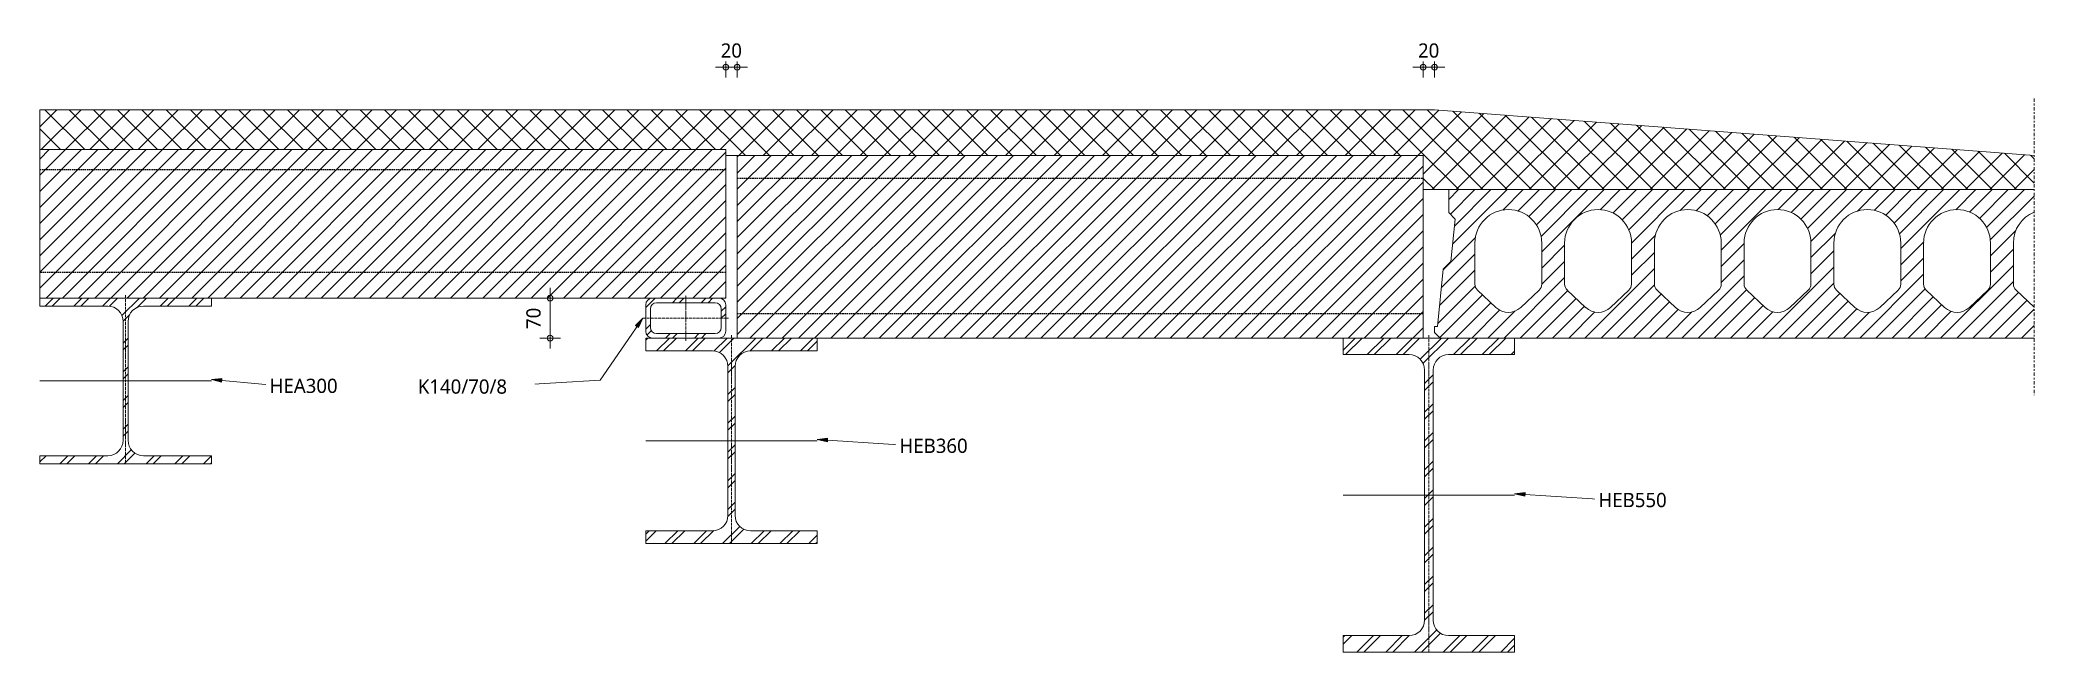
# Model space of a CAD drawing. Header units: millimetres. Extents: x -14163 to 55687, y -143 to 37302.
# Drawn here: x -10838 to -7349, y 10728 to 11800 of the extents above; entities that cross this region are included whole.
import ezdxf

# ---------------------------------------------------------------- set-up
doc = ezdxf.new("R2010")
doc.units = ezdxf.units.MM
for name, pattern in [('MV_center', [15, 6, -3, 3, -3]), ('MV_hartlijn_staal', [6.6, 5, -0.8, 0, -0.8]), ('MV_hidden', [3.75, 2.5, -1.25])]:
    doc.linetypes.add(name, pattern=pattern)
for name, color, linetype, lineweight in [('A-ANNO-DIMS', 211, 'Continuous', 13), ('A-ANNO-DIMS-10', 211, 'Continuous', 13), ('A-DETL', 90, 'Continuous', 13), ('A-DETL-GENF', 92, 'Continuous', 18), ('A-DETL-IDEN', 3, 'Continuous', 18)]:
    doc.layers.add(name, color=color, linetype=linetype, lineweight=lineweight)
doc.styles.add('Segoe UI_3', font='segoeui.ttf', dxfattribs={"height": 25})
doc.dimstyles.new('2_5_mm', dxfattribs={"dimscale": 304.8, "dimtxt": 26.184099, "dimasz": 0.032808, "dimexe": 0.059055, "dimexo": 0.0625, "dimgap": 0.029528, "dimtad": 1, "dimdec": 0, "dimzin": 0, "dimdsep": 46, "dimtxsty": 'Segoe UI_3', "dimblk1": 'DOTBLANK', "dimblk2": 'DOTBLANK', "dimsah": 1, "dimcen": 0.09, "dimdle": 0.059055, "dimazin": 0, "dimtfac": 1, "dimtdec": 4, "dimtix": 1, "dimtmove": 0, "dimatfit": 3, "dimfxl": 0.059055, "dimfxlon": 1, "dimtvp": 1, "dimtfill": 1, "dimtolj": 1, "dimtzin": 0, "dimarcsym": 2})
pattern_1 = [(45, (0, 0), (-14.142136, 14.142136), [])]

msp = doc.modelspace()

# ---------------------------------------------------------------- blocks, each defined once
blk = doc.blocks.new('28 Staalprofielen- IPE_HEA_HEB 2d - HEB550-3530638-Details Constructie')
at = {"layer": 'A-DETL-GENF', "lineweight": 13}
h = blk.add_hatch(dxfattribs=at)
h.set_pattern_fill('FP_246', color=256, style=0, pattern_type=2)
h.set_pattern_definition([(45, (8407.99, -11002.864), (-25.14472, 25.14472), []), (45, (8407.99, -10964.764), (-25.14472, 25.14472), [])])
h.paths.add_polyline_path([(-150, -275), (150, -275), (150, -246), (34.5, -246), (27.5, -245.1), (21, -242.4), (15.4, -238.1), (11.1, -232.5), (8.4, -226), (7.5, -219), (7.5, 219), (8.4, 226), (11.1, 232.5), (15.4, 238.1), (21, 242.4), (27.5, 245.1), (34.5, 246), (150, 246), (150, 275), (-150, 275), (-150, 246), (-34.5, 246), (-27.5, 245.1), (-21, 242.4), (-15.4, 238.1), (-11.1, 232.5), (-8.4, 226), (-7.5, 219), (-7.5, -219), (-8.4, -226), (-11.1, -232.5), (-15.4, -238.1), (-21, -242.4), (-27.5, -245.1), (-34.5, -246), (-150, -246)])
at = {"layer": 'A-DETL-GENF', "linetype": 'MV_hartlijn_staal', "lineweight": 13}
blk.add_line((0, 280), (0, -275), dxfattribs=at)
at = {"layer": 'A-DETL-GENF'}
for p, q in [((20, 275), (-150, 275)), ((-150, 275), (-150, 246)), ((20, 275), (-150, 275)), ((-150, 275), (-150, 246)), ((-150, 246), (-34.5, 246)), ((-150, 246), (-34.5, 246)), ((34.5, 246), (150, 246)), ((150, 246), (34.5, 246)), ((150, 246), (150, 275)), ((150, 275), (150, 246)), ((-7.5, 219), (-7.5, -219)), ((-7.5, 219), (-7.5, -219)), ((7.5, -219), (7.5, 219)), ((7.5, 219), (7.5, -219)), ((-150, 0), (150, 0)), ((-34.5, -246), (-150, -246)), ((-150, -246), (-150, -275)), ((-150, -275), (-150, -246)), ((-150, -246), (-34.5, -246)), ((-150, -275), (150, -275)), ((150, -275), (-150, -275)), ((150, -246), (34.5, -246)), ((150, -246), (34.5, -246)), ((150, -275), (150, -246)), ((150, -275), (150, -246))]:
    blk.add_line(p, q, dxfattribs=at)
for centre, start, end in [((-34.5, 219), 0, 90), ((-34.5, 219), 360, 90), ((34.5, 219), 90, 180), ((34.5, 219), 90, 180), ((-34.5, -219), 270, 0), ((-34.5, -219), 270, 0), ((34.5, -219), 180, 270), ((34.5, -219), 180, 270)]:
    blk.add_arc(centre, 27, start, end, dxfattribs=at)
blk = doc.blocks.new('28 Staalprofielen- IPE_HEA_HEB 2d - HEB360-3530646-Details Constructie')
at = {"layer": 'A-DETL-GENF', "lineweight": 13}
h = blk.add_hatch(dxfattribs=at)
h.set_pattern_fill('FP_247', color=256, style=0, pattern_type=2)
h.set_pattern_definition([(45, (9627.99, -11097.864), (-25.14472, 25.14472), []), (45, (9627.99, -11059.764), (-25.14472, 25.14472), [])])
h.paths.add_polyline_path([(-150, -180), (150, -180), (150, -157.5), (33.2, -157.5), (26.3, -156.6), (19.7, -153.9), (14.2, -149.6), (9.9, -144), (7.2, -137.5), (6.2, -130.5), (6.2, 130.5), (7.2, 137.5), (9.9, 144), (14.2, 149.6), (19.7, 153.9), (26.3, 156.6), (33.2, 157.5), (150, 157.5), (150, 180), (-150, 180), (-150, 157.5), (-33.3, 157.5), (-26.3, 156.6), (-19.8, 153.9), (-14.2, 149.6), (-9.9, 144), (-7.2, 137.5), (-6.3, 130.5), (-6.3, -130.5), (-7.2, -137.5), (-9.9, -144), (-14.2, -149.6), (-19.8, -153.9), (-26.3, -156.6), (-33.3, -157.5), (-150, -157.5)])
at = {"layer": 'A-DETL-GENF'}
for p, q in [((-138, 180), (-150, 180)), ((-150, 180), (-150, 157.5)), ((-138, 180), (-150, 180)), ((-150, 180), (-150, 157.5)), ((150, 180), (-22, 180)), ((150, 180), (-22, 180)), ((150, 157.5), (150, 180)), ((150, 180), (150, 157.5)), ((-150, 157.5), (-33.3, 157.5)), ((-150, 157.5), (-33.3, 157.5)), ((33.2, 157.5), (150, 157.5)), ((150, 157.5), (33.2, 157.5)), ((-6.3, 130.5), (-6.3, -130.5)), ((-6.3, 130.5), (-6.3, -130.5)), ((6.2, -130.5), (6.2, 130.5)), ((6.2, 130.5), (6.2, -130.5)), ((-150, 0), (150, 0)), ((-33.3, -157.5), (-150, -157.5)), ((-150, -157.5), (-150, -180)), ((-150, -180), (-150, -157.5)), ((-150, -157.5), (-33.3, -157.5)), ((150, -157.5), (33.2, -157.5)), ((150, -157.5), (33.2, -157.5)), ((150, -180), (150, -157.5)), ((150, -180), (150, -157.5)), ((-150, -180), (150, -180)), ((150, -180), (-150, -180))]:
    blk.add_line(p, q, dxfattribs=at)
at = {"layer": 'A-DETL-GENF', "linetype": 'MV_hartlijn_staal', "lineweight": 13}
blk.add_line((0, 185), (0, -180), dxfattribs=at)
at = {"layer": 'A-DETL-GENF'}
for centre, start, end in [((-33.3, 130.5), 0, 90), ((-33.3, 130.5), 360, 90), ((33.2, 130.5), 90, 180), ((33.2, 130.5), 90, 180), ((-33.3, -130.5), 270, 0), ((-33.3, -130.5), 270, 0), ((33.2, -130.5), 180, 270), ((33.2, -130.5), 180, 270)]:
    blk.add_arc(centre, 27, start, end, dxfattribs=at)
blk = doc.blocks.new('23 VBI kanaalplaat - KPV260-3537658-Details Constructie')
at = {"layer": 'A-DETL-GENF', "lineweight": 5}
h = blk.add_hatch(dxfattribs=at)
h.set_pattern_fill('FP_249', color=256, style=0, pattern_type=2)
h.set_pattern_definition([(45, (8397.991, -11277.864), (-14.142136, 14.142136), [])])
h.paths.add_polyline_path([(1048.8, 0), (1048.8, 54), (1017.2, 83.7), (1015.2, 86), (1013.7, 88.6), (1012.8, 91.6), (1012.5, 94.6), (1012.5, 166.5), (1013, 174.2), (1014.5, 181.6), (1017, 188.9), (1020.3, 195.8), (1024.6, 202.1), (1029.6, 207.9), (1035.4, 212.9), (1041.7, 217.2), (1048.8, 220.6), (1048.8, 260), (25, 260), (25, 220), (35.9, 208.5), (28.4, 133.9), (15, 120.5), (5, 20), (0, 20), (0, 10), (10, 0), (948.6, 0)])
h.paths.add_polyline_path([(757, 45), (749.1, 46), (741.8, 48.9), (735.3, 53.6), (703.2, 83.7), (701.2, 86), (699.7, 88.6), (698.8, 91.6), (698.5, 94.6), (698.5, 166.5), (699, 174.2), (700.5, 181.6), (703, 188.9), (706.3, 195.8), (710.6, 202.1), (715.6, 207.9), (721.4, 212.9), (727.7, 217.2), (734.6, 220.5), (741.9, 223), (749.4, 224.5), (757, 225), (764.6, 224.5), (772.1, 223), (779.4, 220.5), (786.2, 217.2), (792.6, 212.9), (798.4, 207.9), (803.4, 202.1), (807.7, 195.8), (811, 188.9), (813.5, 181.6), (815, 174.2), (815.5, 166.5), (815.5, 94.6), (815.2, 91.6), (814.3, 88.6), (812.8, 86), (810.8, 83.7), (778.7, 53.6), (772.2, 48.9), (764.9, 46)])
h.paths.add_polyline_path([(600, 45), (592.1, 46), (584.8, 48.9), (578.3, 53.6), (546.2, 83.7), (544.2, 86), (542.7, 88.6), (541.8, 91.6), (541.5, 94.6), (541.5, 166.5), (542, 174.2), (543.5, 181.6), (546, 188.9), (549.3, 195.8), (553.6, 202.1), (558.6, 207.9), (564.4, 212.9), (570.7, 217.2), (577.6, 220.5), (584.9, 223), (592.4, 224.5), (600, 225), (607.6, 224.5), (615.1, 223), (622.4, 220.5), (629.2, 217.2), (635.6, 212.9), (641.4, 207.9), (646.4, 202.1), (650.7, 195.8), (654, 188.9), (656.5, 181.6), (658, 174.2), (658.5, 166.5), (658.5, 94.6), (658.2, 91.6), (657.3, 88.6), (655.8, 86), (653.8, 83.7), (621.7, 53.6), (615.2, 48.9), (607.9, 46)])
h.paths.add_polyline_path([(914, 45), (906.1, 46), (898.8, 48.9), (892.3, 53.6), (860.2, 83.7), (858.2, 86), (856.7, 88.6), (855.8, 91.6), (855.5, 94.6), (855.5, 166.5), (856, 174.2), (857.5, 181.6), (860, 188.9), (863.3, 195.8), (867.6, 202.1), (872.6, 207.9), (878.4, 212.9), (884.7, 217.2), (891.6, 220.5), (898.9, 223), (906.4, 224.5), (914, 225), (921.6, 224.5), (929.1, 223), (936.4, 220.5), (943.2, 217.2), (949.6, 212.9), (955.4, 207.9), (960.4, 202.1), (964.7, 195.8), (968, 188.9), (970.5, 181.6), (972, 174.2), (972.5, 166.5), (972.5, 94.6), (972.2, 91.6), (971.3, 88.6), (969.8, 86), (967.8, 83.7), (935.7, 53.6), (929.2, 48.9), (921.9, 46)])
h.paths.add_polyline_path([(443, 45), (435.1, 46), (427.8, 48.9), (421.3, 53.6), (389.2, 83.7), (387.2, 86), (385.7, 88.6), (384.8, 91.6), (384.5, 94.6), (384.5, 166.5), (385, 174.2), (386.5, 181.6), (389, 188.9), (392.3, 195.8), (396.6, 202.1), (401.6, 207.9), (407.4, 212.9), (413.7, 217.2), (420.6, 220.5), (427.9, 223), (435.4, 224.5), (443, 225), (450.6, 224.5), (458.1, 223), (465.4, 220.5), (472.2, 217.2), (478.6, 212.9), (484.4, 207.9), (489.4, 202.1), (493.7, 195.8), (497, 188.9), (499.5, 181.6), (501, 174.2), (501.5, 166.5), (501.5, 94.6), (501.2, 91.6), (500.3, 88.6), (498.8, 86), (496.8, 83.7), (464.7, 53.6), (458.2, 48.9), (450.9, 46)])
h.paths.add_polyline_path([(129, 45), (121.1, 46), (113.8, 48.9), (107.3, 53.6), (75.2, 83.7), (73.2, 86), (71.7, 88.6), (70.8, 91.6), (70.5, 94.6), (70.5, 166.5), (71, 174.2), (72.5, 181.6), (75, 188.9), (78.3, 195.8), (82.6, 202.1), (87.6, 207.9), (93.4, 212.9), (99.7, 217.2), (106.6, 220.5), (113.9, 223), (121.4, 224.5), (129, 225), (136.6, 224.5), (144.1, 223), (151.4, 220.5), (158.2, 217.2), (164.6, 212.9), (170.4, 207.9), (175.4, 202.1), (179.7, 195.8), (183, 188.9), (185.5, 181.6), (187, 174.2), (187.5, 166.5), (187.5, 94.6), (187.2, 91.6), (186.3, 88.6), (184.8, 86), (182.8, 83.7), (150.7, 53.6), (144.2, 48.9), (136.9, 46)])
h.paths.add_polyline_path([(286, 45), (278.1, 46), (270.8, 48.9), (264.3, 53.6), (232.2, 83.7), (230.2, 86), (228.7, 88.6), (227.8, 91.6), (227.5, 94.6), (227.5, 166.5), (228, 174.2), (229.5, 181.6), (232, 188.9), (235.3, 195.8), (239.6, 202.1), (244.6, 207.9), (250.4, 212.9), (256.7, 217.2), (263.6, 220.5), (270.9, 223), (278.4, 224.5), (286, 225), (293.6, 224.5), (301.1, 223), (308.4, 220.5), (315.2, 217.2), (321.6, 212.9), (327.4, 207.9), (332.4, 202.1), (336.7, 195.8), (340, 188.9), (342.5, 181.6), (344, 174.2), (344.5, 166.5), (344.5, 94.6), (344.2, 91.6), (343.3, 88.6), (341.8, 86), (339.8, 83.7), (307.7, 53.6), (301.2, 48.9), (293.9, 46)])
at = {"layer": 'A-DETL-GENF'}
for p, q in [((1048.8, 260), (25, 260)), ((25, 260), (25, 220)), ((25, 220), (35.9, 208.5)), ((35.9, 208.5), (28.4, 133.9)), ((70.5, 94.6), (70.5, 166.5)), ((187.5, 166.5), (187.5, 94.6)), ((227.5, 94.6), (227.5, 166.5)), ((344.5, 166.5), (344.5, 94.6)), ((384.5, 94.6), (384.5, 166.5)), ((501.5, 166.5), (501.5, 94.6)), ((541.5, 94.6), (541.5, 166.5)), ((658.5, 166.5), (658.5, 94.6)), ((698.5, 94.6), (698.5, 166.5)), ((815.5, 166.5), (815.5, 94.6)), ((855.5, 94.6), (855.5, 166.5)), ((972.5, 166.5), (972.5, 94.6)), ((1012.5, 94.6), (1012.5, 166.5)), ((15, 120.5), (5, 20)), ((28.4, 133.9), (15, 120.5)), ((107.3, 53.6), (75.2, 83.7)), ((182.8, 83.7), (150.7, 53.6)), ((264.3, 53.6), (232.2, 83.7)), ((339.8, 83.7), (307.7, 53.6)), ((421.3, 53.6), (389.2, 83.7)), ((496.8, 83.7), (464.7, 53.6)), ((578.3, 53.6), (546.2, 83.7)), ((653.8, 83.7), (621.7, 53.6)), ((735.3, 53.6), (703.2, 83.7)), ((810.8, 83.7), (778.7, 53.6)), ((892.3, 53.6), (860.2, 83.7)), ((967.8, 83.7), (935.7, 53.6)), ((1048.8, 54), (1017.2, 83.7)), ((5, 20), (0, 20)), ((0, 20), (0, 10)), ((0, 10), (10, 0)), ((10, 0), (1048.8, 0))]:
    blk.add_line(p, q, dxfattribs=at)
for centre, radius, start, end in [((129, 166.5), 58.5, 0, 180), ((286, 166.5), 58.5, 0, 180), ((443, 166.5), 58.5, 0, 180), ((600, 166.5), 58.5, 0, 180), ((757, 166.5), 58.5, 0, 180), ((914, 166.5), 58.5, 0, 180), ((1071, 166.5), 58.5, 112.2715, 180), ((85.5, 94.6), 15, 180, 226.8416), ((172.5, 94.6), 15, 313.1584, 360), ((242.5, 94.6), 15, 180, 226.8416), ((329.5, 94.6), 15, 313.1584, 360), ((399.5, 94.6), 15, 180, 226.8416), ((486.5, 94.6), 15, 313.1584, 0), ((556.5, 94.6), 15, 180, 226.8416), ((643.5, 94.6), 15, 313.1584, 0), ((713.5, 94.6), 15, 180, 226.8416), ((800.5, 94.6), 15, 313.1584, 0), ((870.5, 94.6), 15, 180, 226.8416), ((957.5, 94.6), 15, 313.1584, 0), ((1027.5, 94.6), 15, 180, 226.8416), ((129, 76.7), 31.7, 226.8416, 313.1584), ((286, 76.7), 31.7, 226.8416, 313.1584), ((443, 76.7), 31.7, 226.8416, 313.1584), ((600, 76.7), 31.7, 226.8416, 313.1584), ((757, 76.7), 31.7, 226.8416, 313.1584), ((914, 76.7), 31.7, 226.8416, 313.1584)]:
    blk.add_arc(centre, radius, start, end, dxfattribs=at)
blk = doc.blocks.new('28 Staalprofielen- IPE_HEA_HEB 2d - HEA300-V142-Details Constructie')
at = {"layer": 'A-DETL-GENF', "lineweight": 13}
h = blk.add_hatch(dxfattribs=at)
h.set_pattern_fill('FP_250', color=256, style=0, pattern_type=2)
h.set_pattern_definition([(45, (10687.99, -11202.864), (-25.14472, 25.14472), []), (45, (10687.99, -11164.764), (-25.14472, 25.14472), [])])
h.paths.add_polyline_path([(-150, -145), (150, -145), (150, -131), (31.2, -131), (24.3, -130.1), (17.7, -127.4), (12.2, -123.1), (7.9, -117.5), (5.2, -111), (4.2, -104), (4.2, 104), (5.2, 111), (7.9, 117.5), (12.2, 123.1), (17.7, 127.4), (24.3, 130.1), (31.2, 131), (150, 131), (150, 145), (-150, 145), (-150, 131), (-31.3, 131), (-24.3, 130.1), (-17.8, 127.4), (-12.2, 123.1), (-7.9, 117.5), (-5.2, 111), (-4.3, 104), (-4.3, -104), (-5.2, -111), (-7.9, -117.5), (-12.2, -123.1), (-17.8, -127.4), (-24.3, -130.1), (-31.3, -131), (-150, -131)])
at = {"layer": 'A-DETL-GENF'}
for p, q in [((150, 145), (-150, 145)), ((-150, 145), (-150, 131)), ((150, 145), (-150, 145)), ((-150, 145), (-150, 131)), ((150, 131), (150, 145)), ((150, 145), (150, 131)), ((-150, 131), (-31.3, 131)), ((-150, 131), (-31.3, 131)), ((31.2, 131), (150, 131)), ((150, 131), (31.2, 131)), ((-4.3, 104), (-4.3, -104)), ((-4.3, 104), (-4.3, -104)), ((4.2, -104), (4.2, 104)), ((4.2, 104), (4.2, -104)), ((-150, 0), (150, 0)), ((-31.3, -131), (-150, -131)), ((-150, -131), (-150, -145)), ((-150, -145), (-150, -131)), ((-150, -131), (-31.3, -131)), ((150, -131), (31.2, -131)), ((150, -131), (31.2, -131)), ((150, -145), (150, -131)), ((150, -145), (150, -131)), ((-150, -145), (150, -145)), ((150, -145), (-150, -145))]:
    blk.add_line(p, q, dxfattribs=at)
at = {"layer": 'A-DETL-GENF', "linetype": 'MV_hartlijn_staal', "lineweight": 13}
blk.add_line((0, 150), (0, -145), dxfattribs=at)
at = {"layer": 'A-DETL-GENF'}
for centre, start, end in [((-31.3, 104), 0, 90), ((-31.3, 104), 360, 90), ((31.2, 104), 90, 180), ((31.2, 104), 90, 180), ((-31.3, -104), 270, 0), ((-31.3, -104), 270, 0), ((31.2, -104), 180, 270), ((31.2, -104), 180, 270)]:
    blk.add_arc(centre, 27, start, end, dxfattribs=at)
blk = doc.blocks.new('28 Staalprofielen- koker RHS-2d - K140_70_8-3531649-Details Constructie')
at = {"layer": 'A-DETL-GENF', "lineweight": 13}
h = blk.add_hatch(dxfattribs=at)
h.set_pattern_fill('FP_257', color=256, style=0, pattern_type=2)
h.set_pattern_definition([(45, (9707.99, -11312.864), (-25.14472, 25.14472), []), (45, (9707.99, -11274.764), (-25.14472, 25.14472), [])])
h.paths.add_polyline_path([(-58, -35), (58, -35), (61.1, -34.6), (64, -33.4), (66.5, -31.5), (68.4, -29), (69.6, -26.1), (70, -23), (70, 23), (69.6, 26.1), (68.4, 29), (66.5, 31.5), (64, 33.4), (61.1, 34.6), (58, 35), (-58, 35), (-61.1, 34.6), (-64, 33.4), (-66.5, 31.5), (-68.4, 29), (-69.6, 26), (-70, 23), (-70, -23), (-69.6, -26.1), (-68.4, -29), (-66.5, -31.5), (-64, -33.4), (-61.1, -34.6)])
h.paths.add_polyline_path([(-51.5, -27), (-54.2, -26.6), (-56.8, -25.6), (-58.9, -23.9), (-60.6, -21.7), (-61.6, -19.2), (-62, -16.5), (-62, 16.5), (-61.6, 19.2), (-60.6, 21.8), (-58.9, 23.9), (-56.8, 25.6), (-54.2, 26.6), (-51.5, 27), (51.5, 27), (54.2, 26.6), (56.7, 25.6), (58.9, 23.9), (60.6, 21.8), (61.6, 19.2), (62, 16.5), (62, -16.5), (61.6, -19.2), (60.6, -21.7), (58.9, -23.9), (56.7, -25.6), (54.2, -26.6), (51.5, -27)])
at = {"layer": 'A-DETL-GENF'}
for p, q in [((58, 35), (-58, 35)), ((-58, 35), (58, 35)), ((-70, 23), (-70, -23)), ((-70, -23), (-70, 23)), ((-62, -16.5), (-62, 16.5)), ((-62, -16.5), (-62, 16.5)), ((-51.5, 27), (51.5, 27)), ((-51.5, 27), (51.5, 27)), ((62, 16.5), (62, -16.5)), ((62, 16.5), (62, -16.5)), ((70, -23), (70, 23)), ((70, 23), (70, -23)), ((51.5, -27), (-51.5, -27)), ((51.5, -27), (-51.5, -27)), ((-58, -35), (58, -35)), ((58, -35), (-58, -35))]:
    blk.add_line(p, q, dxfattribs=at)
at = {"layer": 'A-DETL-GENF', "linetype": 'MV_hartlijn_staal', "lineweight": 13}
for p, q in [((0, -40), (0, 40)), ((-75, 0), (75, 0))]:
    blk.add_line(p, q, dxfattribs=at)
at = {"layer": 'A-DETL-GENF'}
for centre, radius, start, end in [((-58, 23), 12, 90, 180), ((-58, 23), 12, 90, 180), ((58, 23), 12, 360, 90), ((58, 23), 12, 360, 90), ((-51.5, 16.5), 10.5, 90, 180), ((-51.5, 16.5), 10.5, 90, 180), ((51.5, 16.5), 10.5, 360, 90), ((51.5, 16.5), 10.5, 360, 90), ((-58, -23), 12, 180, 270), ((-58, -23), 12, 180, 270), ((-51.5, -16.5), 10.5, 180, 270), ((-51.5, -16.5), 10.5, 180, 270), ((51.5, -16.5), 10.5, 270, 0), ((51.5, -16.5), 10.5, 270, 360), ((58, -23), 12, 270, 0), ((58, -23), 12, 270, 0)]:
    blk.add_arc(centre, radius, start, end, dxfattribs=at)
blk = doc.blocks.new('NLRS_00_DI_maskeer - Type 1-4234385-Details Constructie')
at = {"layer": 'A-DETL-GENF', "linetype": 'MV_center'}
blk.add_line((-100, 0), (419.7, 0), dxfattribs=at)
blk = doc.blocks.new('DIMBLOCK343-Details Constructie')
at = {"layer": 'A-ANNO-DIMS-10'}
for p, q in [((-9638, 11752.3), (-9638, 11770.3)), ((-9618, 11752.3), (-9618, 11770.3)), ((-9656, 11752.3), (-9600, 11752.3)), ((-9638, 11752.3), (-9638, 11734.3)), ((-9618, 11752.3), (-9618, 11734.3))]:
    blk.add_line(p, q, dxfattribs=at)
for centre in [(-9638, 11752.3), (-9618, 11752.3)]:
    blk.add_circle(centre, 5, dxfattribs=at)
at = {"layer": 'A-ANNO-DIMS-10', "color": 0, "insert": (-9647, 11794), "char_height": 25, "width": 45.703, "attachment_point": 1, "line_spacing_factor": 1.142579, "style": 'Segoe UI_3', "bg_fill": 3, "box_fill_scale": 1.25, "bg_fill_color": 9, "bg_fill_true_color": 13158600, "bg_fill_transparency": 0}
blk.add_mtext('20', dxfattribs=at)
blk = doc.blocks.new('_DotBlank')
at = {"color": 0, "linetype": 'ByBlock', "lineweight": -2}
blk.add_line((-0.5, 0), (-1, 0), dxfattribs=at)
blk.add_circle((0, 0), 0.5, dxfattribs=at)
blk = doc.blocks.new('DIMBLOCK344-Details Constructie')
at = {"layer": 'A-ANNO-DIMS-10'}
for p, q in [((-8418, 11752.3), (-8418, 11770.3)), ((-8398, 11752.3), (-8398, 11770.3)), ((-8436, 11752.3), (-8380, 11752.3)), ((-8418, 11752.3), (-8418, 11734.3)), ((-8398, 11752.3), (-8398, 11734.3))]:
    blk.add_line(p, q, dxfattribs=at)
for centre in [(-8418, 11752.3), (-8398, 11752.3)]:
    blk.add_circle(centre, 5, dxfattribs=at)
at = {"layer": 'A-ANNO-DIMS-10', "color": 0, "insert": (-8427, 11794), "char_height": 25, "width": 45.703, "attachment_point": 1, "line_spacing_factor": 1.142579, "style": 'Segoe UI_3', "bg_fill": 3, "box_fill_scale": 1.25, "bg_fill_color": 9, "bg_fill_true_color": 13158600, "bg_fill_transparency": 0}
blk.add_mtext('20', dxfattribs=at)
blk = doc.blocks.new('DIMBLOCK345-Details Constructie')
at = {"layer": 'A-ANNO-DIMS-10'}
for p, q in [((-9945.4, 11347.9), (-9963.4, 11347.9)), ((-9945.4, 11365.9), (-9945.4, 11259.9)), ((-9945.4, 11347.9), (-9927.4, 11347.9)), ((-9945.4, 11277.9), (-9963.4, 11277.9)), ((-9945.4, 11277.9), (-9927.4, 11277.9))]:
    blk.add_line(p, q, dxfattribs=at)
for centre in [(-9945.4, 11347.9), (-9945.4, 11277.9)]:
    blk.add_circle(centre, 5, dxfattribs=at)
at = {"layer": 'A-ANNO-DIMS-10', "color": 0, "insert": (-9987, 11293.8), "char_height": 25, "width": 45.703, "attachment_point": 1, "rotation": 90, "line_spacing_factor": 1.142579, "style": 'Segoe UI_3', "bg_fill": 3, "box_fill_scale": 1.25, "bg_fill_color": 9, "bg_fill_true_color": 13158600, "bg_fill_transparency": 0}
blk.add_mtext('70', dxfattribs=at)

# ---------------------------------------------------------------- dimensions: what is measured, and where the dimension line sits
at = {"layer": 'A-ANNO-DIMS'}
for base, p1, p2, picture, middle in [((-9618, 11752.3), (-9638, 11734.3), (-9618, 11734.3), 'DIMBLOCK343-Details Constructie', (-9628, 11774.3)), ((-8398, 11752.3), (-8418, 11734.3), (-8398, 11734.3), 'DIMBLOCK344-Details Constructie', (-8408, 11774.3))]:
    dim = msp.add_linear_dim(base=base, p1=p1, p2=p2, dimstyle='2_5_mm', override={"dimpost": '<>', "dimfxl": 20}, dxfattribs=at)
    dim.commit()
    dim.dimension.update_dxf_attribs({"geometry": picture, "text_midpoint": middle})

# ---------------------------------------------------------------- hatches: boundary and pattern name
at = {"layer": 'A-DETL-GENF', "lineweight": 13}
h = msp.add_hatch(dxfattribs=at)
h.set_pattern_fill('FP_143', color=254, style=0, pattern_type=2)
h.set_pattern_definition([(45, (0, 0), (-21.213203, 21.213203), []), (135, (0, 0), (-21.213203, -21.213203), [])])
h.paths.add_polyline_path([(-7349.2, 11537.9), (-7349.2, 11597.5), (-8398, 11677.9), (-10838, 11677.9), (-10838, 11607.9), (-9638, 11607.9), (-9638, 11597.9), (-8418, 11597.9), (-8418, 11537.9), (-7449.4, 11537.9)])
h = msp.add_hatch(dxfattribs=at)
h.set_pattern_fill('FP_152', color=250, style=0, pattern_type=2)
h.set_pattern_definition(pattern_1)
h.paths.add_polyline_path([(-9762.2, 11347.9), (-9638, 11347.9), (-9638, 11607.9), (-10838, 11607.9), (-10838, 11347.9), (-9764.7, 11347.9)])
h = msp.add_hatch(dxfattribs=at)
h.set_pattern_fill('FP_152', color=250, style=0, pattern_type=2)
h.set_pattern_definition(pattern_1)
h.paths.add_polyline_path([(-8418, 11277.9), (-8418, 11597.9), (-9618, 11597.9), (-9618, 11277.9), (-8442.5, 11277.9)])
at = {"layer": 'A-DETL-IDEN'}
for points in [[(-9783, 11312.9), (-9795.8, 11299.8), (-9790.6, 11296.2)], [(-10538, 11205.4), (-10520.4, 11200.5), (-10519.8, 11206.9)], [(-9478, 11100.4), (-9460.2, 11096), (-9459.8, 11102.4)], [(-8258, 11005.4), (-8240.2, 11001), (-8239.8, 11007.4)]]:
    msp.add_hatch(color=256, dxfattribs=at).paths.add_polyline_path(points)

# ---------------------------------------------------------------- linework, layer by layer
at = {"layer": 'A-DETL', "lineweight": 18}
for p, q in [((-8398, 11677.9), (-10838, 11677.9)), ((-10838, 11677.9), (-10838, 11607.9)), ((-7349.2, 11597.5), (-8398, 11677.9)), ((-9638, 11607.9), (-10838, 11607.9)), ((-10838, 11607.9), (-10838, 11347.9)), ((-9638, 11347.9), (-9638, 11607.9)), ((-9638, 11597.9), (-8418, 11597.9)), ((-9618, 11597.9), (-9618, 11277.9)), ((-8418, 11597.9), (-8418, 11537.9)), ((-8418, 11277.9), (-8418, 11537.9)), ((-8418, 11537.9), (-8373, 11537.9)), ((-10538, 11347.9), (-9766, 11347.9)), ((-9650, 11347.9), (-9638, 11347.9)), ((-9478, 11277.9), (-8558, 11277.9))]:
    msp.add_line(p, q, dxfattribs=at)
at = {"layer": 'A-DETL', "linetype": 'MV_hidden', "lineweight": 25}
for p, q in [((-10838, 11572.9), (-9638, 11572.9)), ((-9618, 11557.9), (-8418, 11557.9)), ((-9638, 11392.9), (-10838, 11392.9)), ((-9618, 11320.9), (-8418, 11320.9))]:
    msp.add_line(p, q, dxfattribs=at)
at = {"layer": 'A-DETL-IDEN'}
for p, q in [((-9783, 11312.9), (-9857.7, 11204)), ((-9783, 11312.9), (-9795.8, 11299.8)), ((-9790.6, 11296.2), (-9783, 11312.9)), ((-9795.8, 11299.8), (-9790.6, 11296.2)), ((-10519.8, 11206.9), (-10538, 11205.4)), ((-10538, 11205.4), (-10520.4, 11200.5)), ((-10538, 11205.4), (-10437, 11196)), ((-10520.4, 11200.5), (-10519.8, 11206.9)), ((-9857.7, 11204), (-10012.8, 11194.7)), ((-9459.8, 11102.4), (-9478, 11100.4)), ((-9478, 11100.4), (-9460.2, 11096)), ((-9478, 11100.4), (-9335.1, 11091)), ((-9460.2, 11096), (-9459.8, 11102.4)), ((-8239.8, 11007.4), (-8258, 11005.4)), ((-8258, 11005.4), (-8240.2, 11001)), ((-8258, 11005.4), (-8112.2, 10996)), ((-8240.2, 11001), (-8239.8, 11007.4))]:
    msp.add_line(p, q, dxfattribs=at)

# ---------------------------------------------------------------- block references
at = {"layer": 'A-DETL-GENF', "linetype": 'MV_center', "rotation": 270}
msp.add_blockref('NLRS_00_DI_maskeer - Type 1-4234385-Details Constructie', (-7349.2, 11597.5), dxfattribs=at)
at = {"layer": 'A-DETL-GENF'}
for name, p in [('23 VBI kanaalplaat - KPV260-3537658-Details Constructie', (-8398, 11277.9)), ('28 Staalprofielen- IPE_HEA_HEB 2d - HEA300-V142-Details Constructie', (-10688, 11202.9)), ('28 Staalprofielen- IPE_HEA_HEB 2d - HEB360-3530646-Details Constructie', (-9628, 11097.9)), ('28 Staalprofielen- IPE_HEA_HEB 2d - HEB550-3530638-Details Constructie', (-8408, 11002.9))]:
    msp.add_blockref(name, p, dxfattribs=at)
at = {"layer": 'A-DETL-GENF', "linetype": 'MV_hartlijn_staal', "lineweight": 13}
msp.add_blockref('28 Staalprofielen- koker RHS-2d - K140_70_8-3531649-Details Constructie', (-9708, 11312.9), dxfattribs=at)

msp.set_redraw_order([(e.dxf.handle, doc.entitydb.next_handle()) for e in msp.query("TEXT MTEXT ATTDEF DIMENSION ARC_DIMENSION")])  # texts and dimensions are drawn at this point

# ---------------------------------------------------------------- next in the draw order: texts
at = {"layer": 'A-DETL-IDEN', "lineweight": 13, "char_height": 25, "attachment_point": 1, "style": 'Segoe UI_3', "bg_fill": 3, "box_fill_scale": 1.25, "bg_fill_color": 9, "bg_fill_true_color": 13158600, "bg_fill_transparency": 0}
for s, insert, width in [('HEA300', (-10436, 11206.8), 149.114), ('K140/70/8', (-10176.8, 11205.5), 198.017), ('HEB360', (-9334.1, 11101.8), 145.907), ('HEB550', (-8111.2, 11006.8), 145.907)]:
    msp.add_mtext(s, dxfattribs=dict(at, insert=insert, width=width))

# ---------------------------------------------------------------- next in the draw order: dimensions: what is measured, and where the dimension line sits
at = {"layer": 'A-ANNO-DIMS'}
dim = msp.add_linear_dim(base=(-9945.4, 11277.9), p1=(-9927.4, 11347.9), p2=(-9927.4, 11277.9), angle=90, dimstyle='2_5_mm', override={"dimpost": '<>', "dimfxl": 70.000004}, dxfattribs=at)
dim.commit()
dim.dimension.update_dxf_attribs({"geometry": 'DIMBLOCK345-Details Constructie', "text_midpoint": (-9967.3, 11312.9)})

doc.saveas('drawing.dxf')
